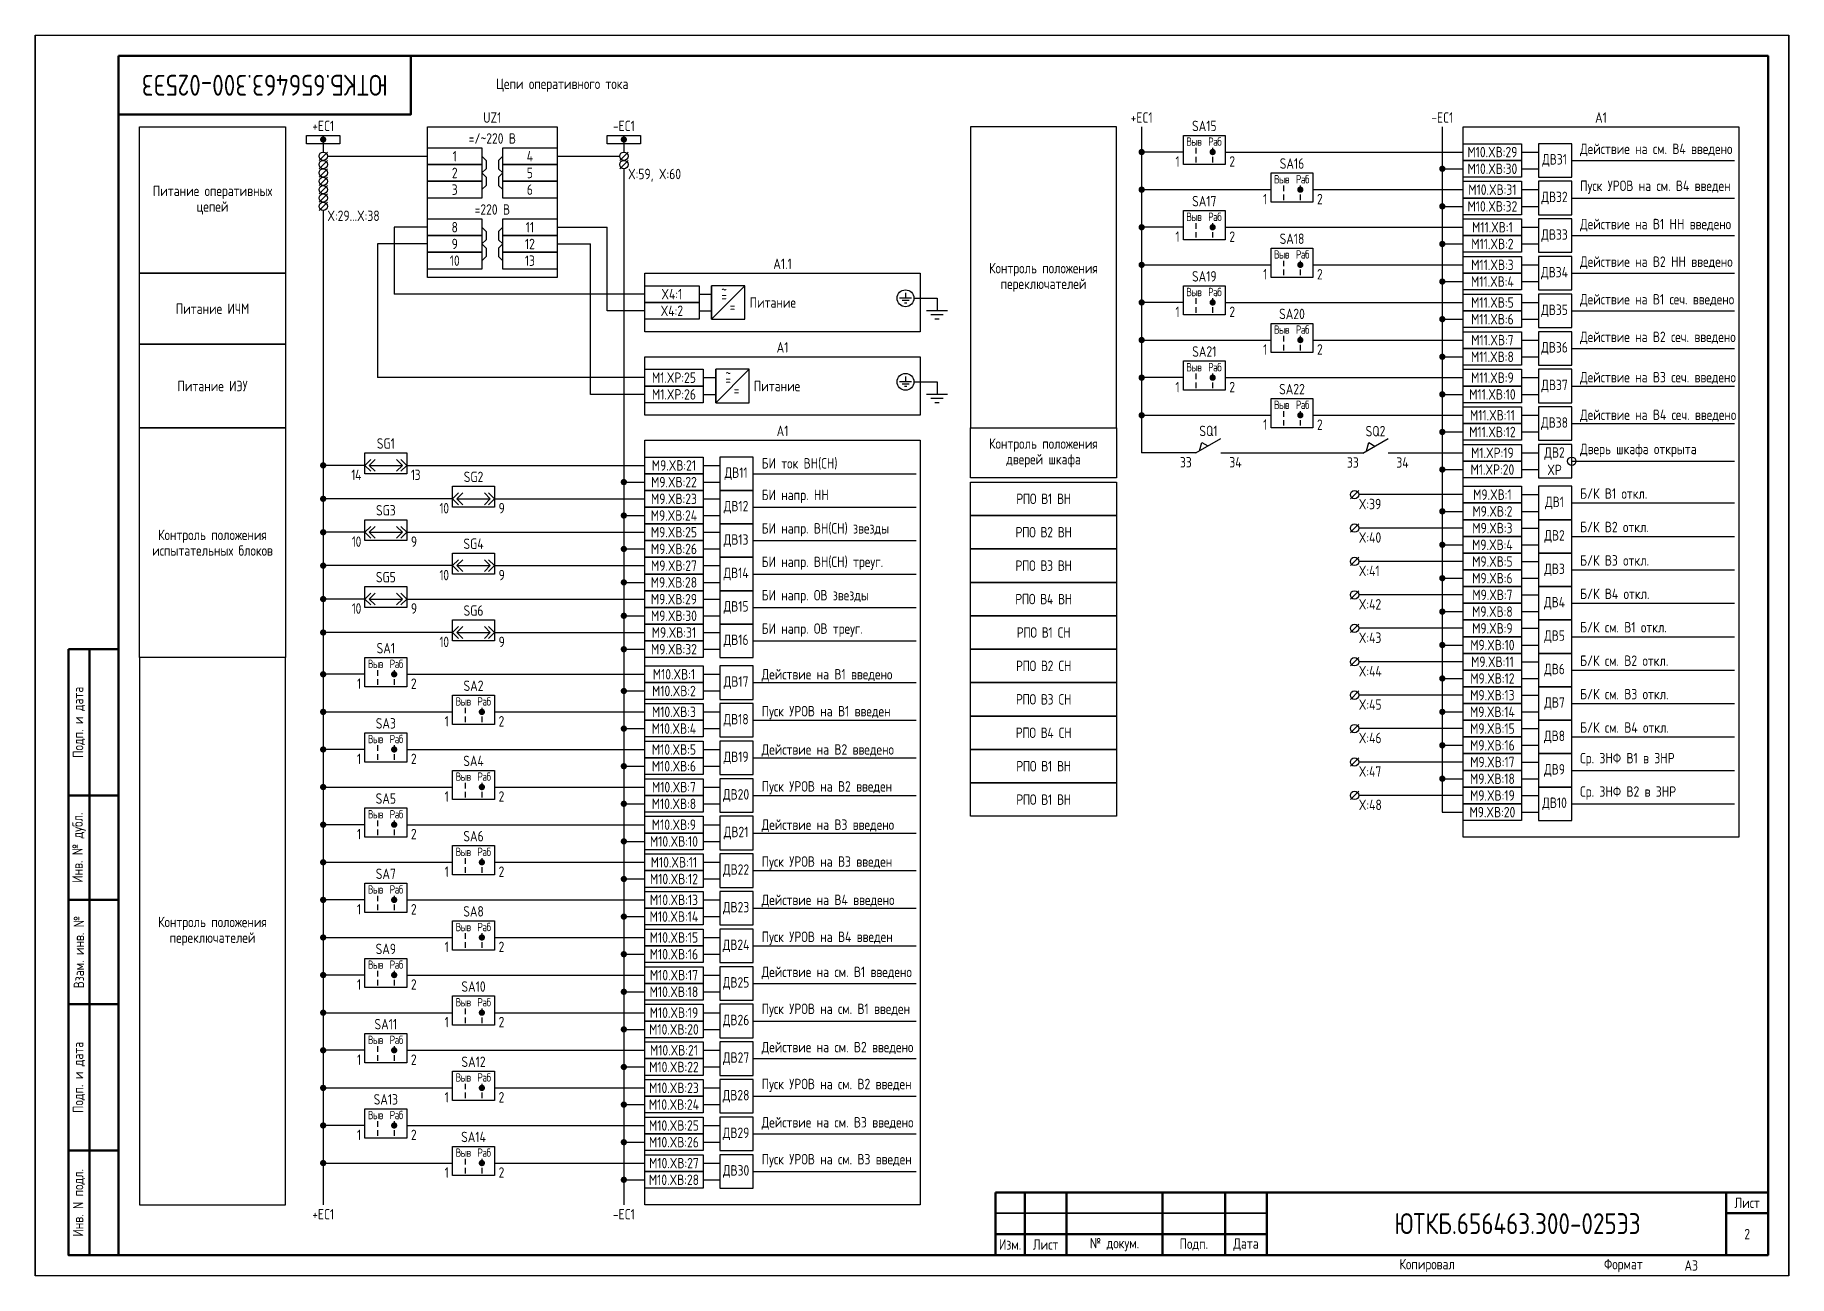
# Paper-space layout 'Лист2' of a CAD drawing. Header units: millimetres. Extents: x 266 to 501, y 22 to 188.
# The model-space entities are those that its viewports show. They can reach past a viewport. Long polylines and large blocks are cut down to what shows.
import ezdxf

# ---------------------------------------------------------------- set-up
doc = ezdxf.new("R2010")
doc.units = ezdxf.units.MM
doc.styles.add('Gost_type_A', font='GOST_0.TTF')

psp = doc.layouts.new('Лист2')

msp = doc.modelspace()

# ---------------------------------------------------------------- texts
at = {"insert": (475, 285), "char_height": 5, "width": 70, "attachment_point": 5, "rotation": 180, "style": 'Gost_type_A'}
msp.add_mtext('ЮТКБ.656463.300-025Э3', dxfattribs=at)
at = {"char_height": 2.5, "line_spacing_factor": 0.9, "style": 'Gost_type_A'}
for s, insert, width, attachment_point in [('Цепи оперативного тока', (546.25, 285), 197.5, 5), ('UZ1', (529.5, 276), 31, 8), ('A1', (795, 276), 66, 8), ('=/~220 В', (529.5, 271), 31, 8), ('X:59, X:60', (562, 265), 16, 1), ('Питание оперативных цепей', (462.5, 257.5), 35, 5), ('=220 В', (529.5, 254), 31, 8), ('X:29...X:38', (490, 255), 16, 1), ('A1.1', (599, 241), 66, 8), ('Контроль положения\\Pпереключателей', (661.5, 239), 35, 5), ('Питание ИЧМ', (462.5, 231.5), 35, 5), ('A1', (599, 221), 66, 8), ('Питание ИЭУ', (462.5, 213), 35, 5), ('A1', (599, 201), 66, 8), ('SG1', (504, 198), 10, 8), ('Контроль положения\\Pдверей шкафа', (661.5, 197), 35, 5), ('{\\T0.9;14}', (498, 193), 5, 3), ('{\\T0.9;13}', (510, 193), 5, 1), ('SG2', (525, 190), 10, 8), ('{\\T0.9;10}', (519, 185), 5, 3), ('{\\T0.9;9}', (531, 185), 5, 1), ('{\\T0.95;РПО В1 ВН}', (661.5, 186), 35, 5), ('X:39', (737, 186), 8, 1), ('SG3', (504, 182), 10, 8), ('Контроль положения\\Pиспытательных блоков', (462.5, 175.5), 35, 5), ('{\\T0.9;10}', (498, 177), 5, 3), ('{\\T0.9;9}', (510, 177), 5, 1), ('SG4', (525, 174), 10, 8), ('{\\T0.95;РПО В2 ВН}', (661.5, 178), 35, 5), ('X:40', (737, 178), 8, 1), ('SG5', (504, 166), 10, 8), ('{\\T0.9;10}', (519, 169), 5, 3), ('{\\T0.9;9}', (531, 169), 5, 1), ('{\\T0.95;РПО В3 ВН}', (661.5, 170), 35, 5), ('X:41', (737, 170), 8, 1), ('{\\T0.9;10}', (498, 161), 5, 3), ('{\\T0.9;9}', (510, 161), 5, 1), ('SG6', (525, 158), 10, 8), ('{\\T0.95;РПО В4 ВН}', (661.5, 162), 35, 5), ('X:42', (737, 162), 8, 1), ('{\\T0.9;10}', (519, 153), 5, 3), ('{\\T0.9;9}', (531, 153), 5, 1), ('{\\T0.95;РПО В1 CН}', (661.5, 154), 35, 5), ('X:43', (737, 154), 8, 1), ('{\\T0.95;РПО В2 CН}', (661.5, 146), 35, 5), ('X:44', (737, 146), 8, 1), ('{\\T0.95;РПО В3 CН}', (661.5, 138), 35, 5), ('X:45', (737, 138), 8, 1), ('{\\T0.95;РПО В4 CН}', (661.5, 130), 35, 5), ('X:46', (737, 130), 8, 1), ('{\\T0.95;РПО В1 ВН}', (661.5, 122), 35, 5), ('X:47', (737, 122), 8, 1), ('{\\T0.95;РПО В1 ВН}', (661.5, 114), 35, 5), ('X:48', (737, 114), 8, 1), ('Контроль положения\\Pпереключателей', (462.5, 82.5), 35, 5)]:
    msp.add_mtext(s, dxfattribs=dict(at, insert=insert, width=width, attachment_point=attachment_point))
at = {"style": 'Gost_type_A'}
for s, insert, char_height, width, attachment_point in [('+EC1', (685, 276), 2.5, 20, 8), ('-EC1', (757, 276), 2.5, 20, 8), ('+EC1', (489, 274), 2.5, 10, 8), ('-EC1', (561, 274), 2.5, 10, 8), ('SA15', (700, 274), 2.5, 10, 8), ('1', (520.5, 268), 2.5, 13, 5), ('4', (538.5, 268), 2.5, 13, 5), ('{\\T0.9;Выв}', (697.5, 271.5), 2, 5, 5), ('{\\T0.9;Раб}', (702.5, 271.5), 2, 5, 5), ('M10.XВ:29', (769, 269), 2.5, 14, 5), ('\\pxt10;Действие на см. В4 введено', (790, 268), 2.5, 41.4244, 7), ('2', (520.5, 264), 2.5, 13, 5), ('5', (538.5, 264), 2.5, 13, 5), ('{\\T0.9;1}', (694, 268), 2.5, 5, 3), ('SA16', (721, 265), 2.5, 10, 8), ('M10.XВ:30', (769, 265), 2.5, 14, 5), ('ДВ31', (783.88, 267), 2.5, 7.7588, 5), ('3', (520.5, 260), 2.5, 13, 5), ('6', (538.5, 260), 2.5, 13, 5), ('{\\T0.9;Выв}', (718.5, 262.5), 2, 5, 5), ('{\\T0.9;Раб}', (723.5, 262.5), 2, 5, 5), ('M10.XВ:31', (769, 260), 2.5, 14, 5), ('Пуск УРОВ на см. В4 введен', (790, 259), 2.5, 40.4022, 7), ('SA17', (700, 256), 2.5, 10, 8), ('{\\T0.9;1}', (715, 259), 2.5, 5, 3), ('{\\T0.9;2}', (727, 259), 2.5, 5, 1), ('M10.XВ:32', (769, 256), 2.5, 14, 5), ('ДВ32', (783.88, 258), 2.5, 7.7588, 5), ('8', (520.5, 251), 2.5, 13, 5), ('11', (538.5, 251), 2.5, 13, 5), ('{\\T0.9;Выв}', (697.5, 253.5), 2, 5, 5), ('{\\T0.9;Раб}', (702.5, 253.5), 2, 5, 5), ('M11.XВ:1', (769, 251), 2.5, 14, 5), ('Действие на В1 НН введено', (790, 250), 2.5, 41.9385, 7), ('9', (520.5, 247), 2.5, 13, 5), ('12', (538.5, 247), 2.5, 13, 5), ('{\\T0.9;1}', (694, 250), 2.5, 5, 3), ('SA18', (721, 247), 2.5, 10, 8), ('M11.XВ:2', (769, 247), 2.5, 14, 5), ('ДВ33', (783.88, 249), 2.5, 7.7588, 5), ('10', (520.5, 243), 2.5, 13, 5), ('13', (538.5, 243), 2.5, 13, 5), ('{\\T0.9;Выв}', (718.5, 244.5), 2, 5, 5), ('{\\T0.9;Раб}', (723.5, 244.5), 2, 5, 5), ('Действие на В2 НН введено', (790, 241), 2.5, 44.8565, 7), ('SA19', (700, 238), 2.5, 10, 8), ('{\\T0.9;1}', (715, 241), 2.5, 5, 3), ('{\\T0.9;2}', (727, 241), 2.5, 5, 1), ('M11.XВ:3', (769, 242), 2.5, 14, 5), ('ДВ34', (783.88, 240), 2.5, 7.7588, 5), ('X4:1', (572.5, 235), 2.5, 13, 5), ('~', (585, 236.03), 2.5, 2.7, 5), ('{\\T0.9;Выв}', (697.5, 235.5), 2, 5, 5), ('{\\T0.9;Раб}', (702.5, 235.5), 2, 5, 5), ('M11.XВ:4', (769, 238), 2.5, 14, 5), ('X4:2', (572.5, 231), 2.5, 13, 5), ('=', (585, 234.53), 2.5, 6, 5), ('=', (587, 232), 2.5, 6, 5), ('Питание', (596.67, 232.99), 2.5, 11.3452, 5), ('{\\T0.9;1}', (694, 232), 2.5, 5, 3), ('SA20', (721, 229), 2.5, 10, 8), ('M11.XВ:5', (769, 233), 2.5, 14, 5), ('ДВ35', (783.88, 231), 2.5, 7.7588, 5), ('Действие на В1 сеч. введено', (790, 232), 2.5, 44.8565, 7), ('{\\T0.9;Выв}', (718.5, 226.5), 2, 5, 5), ('{\\T0.9;Раб}', (723.5, 226.5), 2, 5, 5), ('M11.XВ:6', (769, 229), 2.5, 14, 5), ('{\\T0.9;1}', (715, 223), 2.5, 5, 3), ('{\\T0.9;2}', (727, 223), 2.5, 5, 1), ('M11.XВ:7', (769, 224), 2.5, 14, 5), ('ДВ36', (783.88, 222), 2.5, 7.7588, 5), ('Действие на В2 сеч. введено', (790, 223), 2.5, 42.3189, 7), ('{\\T0.9;Выв}', (697.5, 217.5), 2, 5, 5), ('SA21', (700, 220), 2.5, 10, 8), ('{\\T0.9;Раб}', (702.5, 217.5), 2, 5, 5), ('M11.XВ:8', (769, 220), 2.5, 14, 5), ('M1.XP:25', (573, 215), 2.5, 13.9956, 5), ('~', (586, 216.03), 2.5, 2.7, 5), ('=', (586, 214.53), 2.5, 6, 5), ('Питание', (597.67, 212.99), 2.5, 11.3452, 5), ('M11.XВ:9', (769, 215), 2.5, 14, 5), ('ДВ37', (783.88, 213), 2.5, 7.7588, 5), ('Действие на В3 сеч. введено', (790, 213.35), 2.5, 42.2678, 7), ('M1.XP:26', (573, 211), 2.5, 13.9956, 5), ('=', (588, 212), 2.5, 6, 5), ('{\\T0.9;1}', (694, 214), 2.5, 5, 3), ('SA22', (721, 211), 2.5, 10, 8), ('M11.XВ:10', (769, 211), 2.5, 14, 5), ('{\\T0.9;Выв}', (718.5, 208.5), 2, 5, 5), ('{\\T0.9;Раб}', (723.5, 208.5), 2, 5, 5), ('M11.XВ:11', (769, 206), 2.5, 14, 5), ('Действие на В4 сеч. введено', (790, 204.35), 2.5, 44.2125, 7), ('SQ1', (701, 201), 2.5, 10, 8), ('{\\T0.9;1}', (715, 205), 2.5, 5, 3), ('{\\T0.9;2}', (727, 205), 2.5, 5, 1), ('SQ2', (741, 200.95), 2.5, 10, 8), ('M11.XВ:12', (769, 202), 2.5, 14, 5), ('ДВ38', (783.88, 204), 2.5, 7.7588, 5), ('M1.XP:19', (769, 197), 2.5, 14, 5), ('ДВ2 XP', (783.88, 195), 2.5, 7.7588, 5), ('Дверь шкафа открыта', (790, 196), 2.5, 35.9749, 7), ('M9.XВ:21', (573, 194), 2.5, 14, 5), ('ДВ11', (587.88, 192), 2.5, 7.7588, 5), ('БИ ток ВН(СН)', (594, 193), 2.5, 43.2348, 7), ('33', (697, 196), 2.5, 6, 3), ('34', (706, 196), 2.5, 6, 1), ('33', (737, 195.95), 2.5, 6, 3), ('34', (746, 195.95), 2.5, 6, 1), ('M1.XP:20', (769, 193), 2.5, 14, 5), ('M9.XВ:22', (573, 190), 2.5, 14, 5), ('M9.XВ:23', (573, 186), 2.5, 14, 5), ('ДВ12', (587.88, 184), 2.5, 7.7588, 5), ('БИ напр. НН', (594, 185), 2.5, 37.4344, 7), ('M9.XВ:1', (769, 187), 2.5, 14, 5), ('ДВ1', (783.88, 185), 2.5, 7.7588, 5), ('Б/К В1 откл.', (790, 186), 2.5, 30.8621, 7), ('M9.XВ:24', (573, 182), 2.5, 14, 5), ('M9.XВ:2', (769, 183), 2.5, 14, 5), ('M9.XВ:25', (573, 178), 2.5, 14, 5), ('ДВ13', (587.88, 176), 2.5, 7.7588, 5), ('БИ напр. ВН(СН) звезды', (594, 177), 2.5, 39.3936, 7), ('M9.XВ:3', (769, 179), 2.5, 14, 5), ('ДВ2', (783.88, 177), 2.5, 7.7588, 5), ('Б/К В2 откл.', (790, 178), 2.5, 38.5025, 7), ('M9.XВ:26', (573, 174), 2.5, 14, 5), ('БИ напр. ВН(СН) треуг.', (594, 169), 2.5, 38.434, 7), ('M9.XВ:4', (769, 175), 2.5, 14, 5), ('M9.XВ:5', (769, 171), 2.5, 14, 5), ('Б/К В3 откл.', (790, 170), 2.5, 27.8465, 7), ('M9.XВ:27', (573, 170), 2.5, 14, 5), ('ДВ14', (587.88, 168), 2.5, 7.7588, 5), ('M9.XВ:6', (769, 167), 2.5, 14, 5), ('ДВ3', (783.88, 169), 2.5, 7.7588, 5), ('M9.XВ:28', (573, 166), 2.5, 14, 5), ('БИ напр. ОВ звезды', (594, 161), 2.5, 44.8565, 7), ('M9.XВ:7', (769, 163), 2.5, 14, 5), ('Б/К В4 откл.', (790, 162), 2.5, 27.8465, 7), ('M9.XВ:29', (573, 162), 2.5, 14, 5), ('ДВ15', (587.88, 160), 2.5, 7.7588, 5), ('M9.XВ:8', (769, 159), 2.5, 14, 5), ('ДВ4', (783.88, 161), 2.5, 7.7588, 5), ('M9.XВ:30', (573, 158), 2.5, 14, 5), ('БИ напр. ОВ треуг.', (594, 153), 2.5, 41.6473, 7), ('M9.XВ:9', (769, 155), 2.5, 14, 5), ('Б/К см. В1 откл.', (790, 154), 2.5, 33.9239, 7), ('SA1', (504, 149), 2.5, 10, 8), ('M9.XВ:32', (573, 150), 2.5, 14, 5), ('M9.XВ:31', (573, 154), 2.5, 14, 5), ('ДВ16', (587.88, 152), 2.5, 7.7588, 5), ('M9.XВ:10', (769, 151), 2.5, 14, 5), ('ДВ5', (783.88, 153), 2.5, 7.7588, 5), ('{\\T0.9;Выв}', (501.5, 146.5), 2, 5, 5), ('{\\T0.9;Раб}', (506.5, 146.5), 2, 5, 5), ('M9.XВ:11', (769, 147), 2.5, 14, 5), ('Б/К см. В2 откл.', (790, 146), 2.5, 37, 7), ('{\\T0.9;1}', (498, 143), 2.5, 5, 3), ('M10.XВ:1', (573, 144), 2.5, 14, 5), ('ДВ17', (587.88, 142), 2.5, 7.7588, 5), ('\\pxt6;Действие на В1 введено', (594, 142.24), 2.5, 39.2787, 7), ('M9.XВ:12', (769, 143), 2.5, 14, 5), ('ДВ6', (783.88, 145), 2.5, 7.7588, 5), ('SA2', (525, 140), 2.5, 10, 8), ('M10.XВ:2', (573, 140), 2.5, 14, 5), ('M9.XВ:13', (769, 139), 2.5, 14, 5), ('Б/К см. В3 откл.', (790, 138), 2.5, 44.8565, 7), ('{\\T0.9;Выв}', (522.5, 137.5), 2, 5, 5), ('{\\T0.9;Раб}', (527.5, 137.5), 2, 5, 5), ('M10.XВ:3', (573, 135), 2.5, 14, 5), ('ДВ18', (587.88, 133), 2.5, 7.7588, 5), ('Пуск УРОВ на В1 введен', (594, 133.24), 2.5, 37.2164, 7), ('M9.XВ:14', (769, 135), 2.5, 14, 5), ('ДВ7', (783.88, 137), 2.5, 7.7588, 5), ('SA3', (504, 131), 2.5, 10, 8), ('{\\T0.9;1}', (519, 134), 2.5, 5, 3), ('{\\T0.9;2}', (531, 134), 2.5, 5, 1), ('M10.XВ:4', (573, 131), 2.5, 14, 5), ('M9.XВ:15', (769, 131), 2.5, 14, 5), ('ДВ8', (783.88, 129), 2.5, 7.7588, 5), ('Б/К см. В4 откл.', (790, 130), 2.5, 43.1126, 7), ('{\\T0.9;Выв}', (501.5, 128.5), 2, 5, 5), ('{\\T0.9;Раб}', (506.5, 128.5), 2, 5, 5), ('M10.XВ:5', (573, 126), 2.5, 14, 5), ('\\pxt6,9;Действие на В2 введено', (594, 124.24), 2.5, 39.2787, 7), ('M9.XВ:16', (769, 127), 2.5, 14, 5), ('{\\T0.9;1}', (498, 125), 2.5, 5, 3), ('SA4', (525, 122), 2.5, 10, 8), ('M10.XВ:6', (573, 122), 2.5, 14, 5), ('ДВ19', (587.88, 124), 2.5, 7.7588, 5), ('M9.XВ:17', (769, 123), 2.5, 14, 5), ('ДВ9', (783.88, 121), 2.5, 7.7588, 5), ('Ср. ЗНФ В1 в ЗНР', (790, 122), 2.5, 46.288, 7), ('{\\T0.9;Выв}', (522.5, 119.5), 2, 5, 5), ('{\\T0.9;Раб}', (527.5, 119.5), 2, 5, 5), ('M10.XВ:7', (573, 117), 2.5, 14, 5), ('Пуск УРОВ на В2 введен', (594, 115.24), 2.5, 37.2164, 7), ('M9.XВ:18', (769, 119), 2.5, 14, 5), ('SA5', (504, 113), 2.5, 10, 8), ('{\\T0.9;1}', (519, 116), 2.5, 5, 3), ('{\\T0.9;2}', (531, 116), 2.5, 5, 1), ('M10.XВ:8', (573, 113), 2.5, 14, 5), ('ДВ20', (587.88, 115), 2.5, 7.7588, 5), ('M9.XВ:19', (769, 115), 2.5, 14, 5), ('ДВ10', (783.88, 113), 2.5, 7.7588, 5), ('Ср. ЗНФ В2 в ЗНР', (790, 114), 2.5, 46.0438, 7), ('{\\T0.9;Выв}', (501.5, 110.5), 2, 5, 5), ('{\\T0.9;Раб}', (506.5, 110.5), 2, 5, 5), ('M10.XВ:9', (573, 108), 2.5, 14, 5), ('\\pxt6;Действие на В3 введено', (594, 106.24), 2.5, 39.2787, 7), ('M9.XВ:20', (769, 111), 2.5, 14, 5), ('{\\T0.9;1}', (498, 107), 2.5, 5, 3), ('SA6', (525, 104), 2.5, 10, 8), ('M10.XВ:10', (573, 104), 2.5, 14, 5), ('ДВ21', (587.88, 106), 2.5, 7.7588, 5), ('{\\T0.9;Выв}', (522.5, 101.5), 2, 5, 5), ('{\\T0.9;Раб}', (527.5, 101.5), 2, 5, 5), ('SA7', (504, 95), 2.5, 10, 8), ('{\\T0.9;1}', (519, 98), 2.5, 5, 3), ('{\\T0.9;2}', (531, 98), 2.5, 5, 1), ('M10.XВ:11', (573, 99), 2.5, 14, 5), ('ДВ22', (587.88, 97), 2.5, 7.7588, 5), ('Пуск УРОВ на В3 введен', (594, 97.24), 2.5, 37.2164, 7), ('{\\T0.9;Выв}', (501.5, 92.5), 2, 5, 5), ('{\\T0.9;Раб}', (506.5, 92.5), 2, 5, 5), ('M10.XВ:12', (573, 95), 2.5, 14, 5), ('{\\T0.9;1}', (498, 89), 2.5, 5, 3), ('SA8', (525, 86), 2.5, 10, 8), ('M10.XВ:13', (573, 90), 2.5, 14, 5), ('ДВ23', (587.88, 88), 2.5, 7.7588, 5), ('\\pxt6;Действие на В4 введено', (594, 88.24), 2.5, 39.2787, 7), ('{\\T0.9;Выв}', (522.5, 83.5), 2, 5, 5), ('{\\T0.9;Раб}', (527.5, 83.5), 2, 5, 5), ('M10.XВ:14', (573, 86), 2.5, 14, 5), ('{\\T0.9;1}', (519, 80), 2.5, 5, 3), ('{\\T0.9;2}', (531, 80), 2.5, 5, 1), ('M10.XВ:15', (573, 81), 2.5, 14, 5), ('ДВ24', (587.88, 79), 2.5, 7.7588, 5), ('Пуск УРОВ на В4 введен', (594, 79.24), 2.5, 37.2164, 7), ('SA9', (504, 77), 2.5, 10, 8), ('M10.XВ:16', (573, 77), 2.5, 14, 5), ('{\\T0.9;Выв}', (501.5, 74.5), 2, 5, 5), ('{\\T0.9;Раб}', (506.5, 74.5), 2, 5, 5), ('M10.XВ:17', (573, 72), 2.5, 14, 5), ('ДВ25', (587.88, 70), 2.5, 7.7588, 5), ('Действие на см. В1 введено', (594, 71), 2.5, 41.4244, 7), ('{\\T0.9;1}', (498, 71), 2.5, 5, 3), ('SA10', (525, 68), 2.5, 10, 8), ('M10.XВ:18', (573, 68), 2.5, 14, 5), ('{\\T0.9;Выв}', (522.5, 65.5), 2, 5, 5), ('{\\T0.9;Раб}', (527.5, 65.5), 2, 5, 5), ('M10.XВ:19', (573, 63), 2.5, 14, 5), ('Пуск УРОВ на см. В1 введен', (594, 62), 2.5, 40.4022, 7), ('SA11', (504, 59), 2.5, 10, 8), ('{\\T0.9;1}', (519, 62), 2.5, 5, 3), ('{\\T0.9;2}', (531, 62), 2.5, 5, 1), ('M10.XВ:20', (573, 59), 2.5, 14, 5), ('ДВ26', (587.88, 61), 2.5, 7.7588, 5), ('{\\T0.9;Выв}', (501.5, 56.5), 2, 5, 5), ('{\\T0.9;Раб}', (506.5, 56.5), 2, 5, 5), ('M10.XВ:21', (573, 54), 2.5, 14, 5), ('Действие на см. В2 введено', (594, 53), 2.5, 41.4244, 7), ('{\\T0.9;1}', (498, 53), 2.5, 5, 3), ('SA12', (525, 50), 2.5, 10, 8), ('M10.XВ:22', (573, 50), 2.5, 14, 5), ('ДВ27', (587.88, 52), 2.5, 7.7588, 5), ('{\\T0.9;Выв}', (522.5, 47.5), 2, 5, 5), ('{\\T0.9;Раб}', (527.5, 47.5), 2, 5, 5), ('M10.XВ:23', (573, 45), 2.5, 14, 5), ('Пуск УРОВ на см. В2 введен', (594, 44), 2.5, 40.4022, 7), ('SA13', (504, 41), 2.5, 10, 8), ('{\\T0.9;1}', (519, 44), 2.5, 5, 3), ('{\\T0.9;2}', (531, 44), 2.5, 5, 1), ('M10.XВ:24', (573, 41), 2.5, 14, 5), ('ДВ28', (587.88, 43), 2.5, 7.7588, 5), ('{\\T0.9;Выв}', (501.5, 38.5), 2, 5, 5), ('{\\T0.9;Раб}', (506.5, 38.5), 2, 5, 5), ('Действие на см. В3 введено', (594, 35), 2.5, 41.4244, 7), ('{\\T0.9;1}', (498, 35), 2.5, 5, 3), ('SA14', (525, 32), 2.5, 10, 8), ('M10.XВ:25', (573, 36), 2.5, 14, 5), ('ДВ29', (587.88, 34), 2.5, 7.7588, 5), ('{\\T0.9;Выв}', (522.5, 29.5), 2, 5, 5), ('{\\T0.9;Раб}', (527.5, 29.5), 2, 5, 5), ('M10.XВ:26', (573, 32), 2.5, 14, 5), ('{\\T0.9;1}', (519, 26), 2.5, 5, 3), ('{\\T0.9;2}', (531, 26), 2.5, 5, 1), ('M10.XВ:27', (573, 27), 2.5, 14, 5), ('ДВ30', (587.88, 25), 2.5, 7.7588, 5), ('Пуск УРОВ на см. В3 введен', (594, 26), 2.5, 40.4022, 7), ('M10.XВ:28', (573, 23), 2.5, 14, 5), ('+EC1', (489, 16), 2.5, 20, 2), ('-EC1', (561, 16), 2.5, 20, 2), ('ЮТКБ.656463.300-025Э3', (775, 12.5), 5, 120, 5), ('2', (830, 10), 2.5, 10, 5), ('A3', (815, 2.5), 2.5, 20, 4)]:
    msp.add_mtext(s, dxfattribs=dict(at, insert=insert, char_height=char_height, width=width, attachment_point=attachment_point))
at = {"char_height": 2.5, "attachment_point": 1, "style": 'Gost_type_A'}
for insert in [(706, 268), (706, 250), (706, 232), (706, 214), (510, 143), (510, 125), (510, 107), (510, 89), (510, 71), (510, 53), (510, 35)]:
    msp.add_mtext('{\\T0.9;2}', dxfattribs=dict(at, insert=insert))

# ---------------------------------------------------------------- blocks, each defined once
blk = doc.blocks.new('Штамп малый нижний')
at = {"lineweight": 50}
for points in [[(-185, 15), (-178, 15), (-178, 5), (-185, 5)], [(-178, 15), (-168, 15), (-168, 5), (-178, 5)], [(-168, 15), (-145, 15), (-145, 5), (-168, 5)], [(-145, 15), (-130, 15), (-130, 5), (-145, 5)], [(-130, 15), (-120, 15), (-120, 5), (-130, 5)], [(-120, 15), (-10, 15), (-10, 0), (-120, 0)], [(-10, 15), (0, 15), (0, 10), (-10, 10)], [(-10, 10), (0, 10), (0, 0), (-10, 0)], [(-185, 5), (-178, 5), (-178, 0), (-185, 0)], [(-178, 5), (-168, 5), (-168, 0), (-178, 0)], [(-168, 5), (-145, 5), (-145, 0), (-168, 0)], [(-145, 5), (-130, 5), (-130, 0), (-145, 0)], [(-130, 5), (-120, 5), (-120, 0), (-130, 0)]]:
    blk.add_lwpolyline(points, close=True, dxfattribs=at)
for points in [[(-185, 15), (-178, 15), (-178, 10), (-185, 10)], [(-178, 15), (-168, 15), (-168, 10), (-178, 10)], [(-168, 15), (-145, 15), (-145, 10), (-168, 10)], [(-145, 15), (-130, 15), (-130, 10), (-145, 10)], [(-130, 15), (-120, 15), (-120, 10), (-130, 10)], [(-185, 10), (-178, 10), (-178, 5), (-185, 5)], [(-178, 10), (-168, 10), (-168, 5), (-178, 5)], [(-168, 10), (-145, 10), (-145, 5), (-168, 5)], [(-145, 10), (-130, 10), (-130, 5), (-145, 5)], [(-130, 10), (-120, 10), (-120, 5), (-130, 5)]]:
    blk.add_lwpolyline(points, close=True)
at = {"char_height": 2.5, "style": 'Gost_type_A'}
for s, insert, width, attachment_point in [('Лист', (-5, 12.5), 10, 5), ('Изм.', (-181.5, 2.5), 7, 5), ('Лист', (-173, 2.5), 10, 5), ('№ докум.', (-156.5, 2.5), 23, 5), ('Подп.', (-137.5, 2.5), 15, 5), ('Дата', (-125, 2.5), 10, 5), ('Копировал', (-75, -2.53), 13.1202, 6), ('Формат', (-30, -2.53), 13.1202, 6)]:
    blk.add_mtext(s, dxfattribs=dict(at, insert=insert, width=width, attachment_point=attachment_point))
blk = doc.blocks.new('Формат_А3')
blk.add_lwpolyline([(-420, 297), (0, 297), (0, 0), (-420, 0)], close=True)
at = {"lineweight": 50}
blk.add_lwpolyline([(-400, 292), (-5, 292), (-5, 5), (-400, 5)], close=True, dxfattribs=at)
blk = doc.blocks.new('Штамп угловой верхний')
at = {"lineweight": 50}
blk.add_lwpolyline([(0, 0), (70, 0), (70, -14), (0, -14)], close=True, dxfattribs=at)
blk = doc.blocks.new('Штамп левый нижний')
at = {"lineweight": 50}
for points in [[(-12, 145), (-7, 145), (-7, 110), (-12, 110)], [(-7, 145), (0, 145), (0, 110), (-7, 110)], [(-12, 110), (-7, 110), (-7, 85), (-12, 85)], [(-7, 110), (0, 110), (0, 85), (-7, 85)], [(-12, 85), (-7, 85), (-7, 60), (-12, 60)], [(-7, 85), (0, 85), (0, 60), (-7, 60)], [(-12, 60), (-7, 60), (-7, 25), (-12, 25)], [(-7, 60), (0, 60), (0, 25), (-7, 25)], [(-12, 25), (-7, 25), (-7, 0), (-12, 0)], [(-7, 25), (0, 25), (0, 0), (-7, 0)]]:
    blk.add_lwpolyline(points, close=True, dxfattribs=at)
at = {"char_height": 2.5, "attachment_point": 5, "rotation": 90, "style": 'Gost_type_A'}
for s, insert, width in [('Подп. и дата', (-9.5, 127.5), 35), ('Инв. № дубл.', (-9.5, 97.5), 25), ('Взам. инв. №', (-9.5, 72.5), 25), ('Подп. и дата', (-9.5, 42.5), 35), ('Инв. N подл.', (-9.5, 12.5), 25)]:
    blk.add_mtext(s, dxfattribs=dict(at, insert=insert, width=width))
blk = doc.blocks.new('POINT')
at = {"const_width": 0.75}
blk.add_lwpolyline([(-0.375, 0, 1), (0.375, 0, 1)], format="xyb", close=True, dxfattribs=at)
blk = doc.blocks.new('Шинка')
blk.add_lwpolyline([(-4, 1), (4, 1), (4, -1), (-4, -1)], close=True)
blk.add_blockref('POINT', (0, 0))
blk = doc.blocks.new('БИ_разъем')
for p, q in [((0, 0), (1.41, 1.41)), ((0, 0), (1.41, 1.41)), ((0, 0), (1.41, -1.41)), ((0, 0), (1.41, -1.41)), ((1, 0), (2.41, 1.41)), ((1, 0), (2.41, -1.41)), ((1, 0), (9, 0)), ((9, 0), (7.59, 1.41)), ((9, 0), (7.59, -1.41)), ((10, 0), (8.59, 1.41)), ((10, 0), (8.59, 1.41)), ((10, 0), (8.59, -1.41)), ((10, 0), (8.59, -1.41))]:
    blk.add_line(p, q)
blk = doc.blocks.new('Переключатель_положение')
for p, q in [((2, 1), (2, -0.34)), ((2, -1.14), (2, -2.49))]:
    blk.add_line(p, q)

# ---------------------------------------------------------------- linework, layer by layer
for p, q in [((685, 275), (685, 197)), ((757, 275), (757, 111)), ((490, 269), (488, 267)), ((489, 272), (489, 269)), ((562, 269), (560, 267)), ((561, 272), (561, 269)), ((695, 269), (685, 269)), ((705, 269), (762, 269)), ((776, 269), (780, 269)), ((490, 267), (488, 265)), ((490, 265), (488, 263)), ((490.01, 268), (514, 268)), ((545, 268), (560, 268)), ((562, 267), (560, 265)), ((561, 265), (561, 17)), ((757, 265), (762, 265)), ((776, 265), (780, 265)), ((788, 267), (827, 267)), ((490, 263), (488, 261)), ((490, 261), (488, 259)), ((490, 259), (488, 257)), ((490, 257), (488, 255)), ((685, 260), (716, 260)), ((726, 260), (762, 260)), ((776, 260), (780, 260)), ((788, 258), (827, 258)), ((489, 255), (489, 17)), ((757, 256), (762, 256)), ((776, 256), (780, 256)), ((514, 251), (506, 251)), ((506, 251), (506, 235)), ((545, 251), (557, 251)), ((557, 231), (557, 251)), ((695, 251), (685, 251)), ((705, 251), (762, 251)), ((776, 251), (780, 251)), ((788, 249), (827, 249)), ((502, 247), (502, 215)), ((514, 247), (502, 247)), ((545, 247), (553, 247)), ((553, 211), (553, 247)), ((757, 247), (762, 247)), ((776, 247), (780, 247)), ((685, 242), (716, 242)), ((726, 242), (762, 242)), ((776, 242), (780, 242)), ((788, 240), (827, 240)), ((582, 229), (582, 237)), ((582, 229), (590, 237)), ((757, 238), (762, 238)), ((776, 238), (780, 238)), ((566, 235), (506, 235)), ((566, 231), (557, 231)), ((630.48, 234), (636, 234)), ((695, 233), (685, 233)), ((705, 233), (762, 233)), ((776, 233), (780, 233)), ((788, 231), (827, 231)), ((757, 229), (762, 229)), ((776, 229), (780, 229)), ((685, 224), (716, 224)), ((726, 224), (762, 224)), ((776, 224), (780, 224)), ((757, 220), (762, 220)), ((776, 220), (780, 220)), ((788, 222), (827, 222)), ((566, 215), (502, 215)), ((583, 209), (583, 217)), ((583, 209), (591, 217)), ((695, 215), (685, 215)), ((705, 215), (762, 215)), ((776, 215), (780, 215)), ((566, 211), (553, 211)), ((630.48, 214), (636, 214)), ((757, 211), (762, 211)), ((776, 211), (780, 211)), ((788, 213), (827, 213)), ((685, 206), (716, 206)), ((726, 206), (762, 206)), ((776, 206), (780, 206)), ((757, 202), (762, 202)), ((776, 202), (780, 202)), ((788, 204), (827, 204)), ((698, 197), (704, 200.46)), ((698.86, 197.5), (699.43, 199.48)), ((699.43, 199.48), (700.87, 198.65)), ((738, 196.95), (744, 200.42)), ((738.86, 197.45), (739.43, 199.44)), ((739.43, 199.44), (740.87, 198.61)), ((499, 194), (489, 194)), ((509, 194), (566, 194)), ((580, 194), (584, 194)), ((698, 197), (685, 197)), ((738, 196.95), (704, 196.95)), ((744, 197), (762, 197)), ((776, 197), (780, 197)), ((788, 195), (827, 195)), ((561, 190), (566, 190)), ((580, 190), (584, 190)), ((592, 192), (631, 192)), ((757, 193), (762, 193)), ((776, 193), (780, 193)), ((520, 186), (489, 186)), ((530, 186), (566, 186)), ((580, 186), (584, 186)), ((737, 188), (735, 186)), ((762, 187), (737, 187)), ((776, 187), (780, 187)), ((788, 185), (827, 185)), ((561, 182), (566, 182)), ((580, 182), (584, 182)), ((592, 184), (631, 184)), ((757, 183), (762, 183)), ((776, 183), (780, 183)), ((499, 178), (489, 178)), ((509, 178), (566, 178)), ((580, 178), (584, 178)), ((737, 180), (735, 178)), ((762, 179), (737, 179)), ((776, 179), (780, 179)), ((788, 177), (827, 177)), ((561, 174), (566, 174)), ((580, 174), (584, 174)), ((592, 176), (631, 176)), ((757, 175), (762, 175)), ((776, 175), (780, 175)), ((520, 170), (489, 170)), ((530, 170), (566, 170)), ((580, 170), (584, 170)), ((592, 168), (631, 168)), ((737, 172), (735, 170)), ((762, 171), (737, 171)), ((776, 171), (780, 171)), ((788, 169), (827, 169)), ((561, 166), (566, 166)), ((580, 166), (584, 166)), ((737, 164), (735, 162)), ((757, 167), (762, 167)), ((776, 167), (780, 167)), ((499, 162), (489, 162)), ((509, 162), (566, 162)), ((580, 162), (584, 162)), ((592, 160), (631, 160)), ((762, 163), (737, 163)), ((776, 163), (780, 163)), ((788, 161), (827, 161)), ((561, 158), (566, 158)), ((580, 158), (584, 158)), ((737, 156), (735, 154)), ((757, 159), (762, 159)), ((776, 159), (780, 159)), ((520, 154), (489, 154)), ((530, 154), (566, 154)), ((580, 154), (584, 154)), ((592, 152), (631, 152)), ((762, 155), (737, 155)), ((776, 155), (780, 155)), ((788, 153), (827, 153)), ((561, 150), (566, 150)), ((580, 150), (584, 150)), ((737, 148), (735, 146)), ((762, 147), (737, 147)), ((757, 151), (762, 151)), ((776, 151), (780, 151)), ((776, 147), (780, 147)), ((499, 144), (489, 144)), ((509, 144), (566, 144)), ((580, 144), (584, 144)), ((757, 143), (762, 143)), ((776, 143), (780, 143)), ((788, 145), (827, 145)), ((561, 140), (566, 140)), ((580, 140), (584, 140)), ((592, 142), (631, 142)), ((737, 140), (735, 138)), ((762, 139), (737, 139)), ((776, 139), (780, 139)), ((489, 135), (520, 135)), ((530, 135), (566, 135)), ((580, 135), (584, 135)), ((757, 135), (762, 135)), ((776, 135), (780, 135)), ((788, 137), (827, 137)), ((561, 131), (566, 131)), ((580, 131), (584, 131)), ((592, 133), (631, 133)), ((737, 132), (735, 130)), ((762, 131), (737, 131)), ((776, 131), (780, 131)), ((499, 126), (489, 126)), ((509, 126), (566, 126)), ((580, 126), (584, 126)), ((757, 127), (762, 127)), ((776, 127), (780, 127)), ((788, 129), (827, 129)), ((561, 122), (566, 122)), ((580, 122), (584, 122)), ((592, 124), (631, 124)), ((737, 124), (735, 122)), ((762, 123), (737, 123)), ((776, 123), (780, 123)), ((757, 119), (762, 119)), ((776, 119), (780, 119)), ((788, 121), (827, 121)), ((489, 117), (520, 117)), ((530, 117), (566, 117)), ((580, 117), (584, 117)), ((592, 115), (631, 115)), ((737, 116), (735, 114)), ((762, 115), (737, 115)), ((776, 115), (780, 115)), ((561, 113), (566, 113)), ((580, 113), (584, 113)), ((757, 111), (762, 111)), ((776, 111), (780, 111)), ((788, 113), (827, 113)), ((499, 108), (489, 108)), ((509, 108), (566, 108)), ((580, 108), (584, 108)), ((592, 106), (631, 106)), ((561, 104), (566, 104)), ((580, 104), (584, 104)), ((489, 99), (520, 99)), ((530, 99), (566, 99)), ((580, 99), (584, 99)), ((592, 97), (631, 97)), ((561, 95), (566, 95)), ((580, 95), (584, 95)), ((499, 90), (489, 90)), ((509, 90), (566, 90)), ((580, 90), (584, 90)), ((561, 86), (566, 86)), ((580, 86), (584, 86)), ((592, 88), (631, 88)), ((489, 81), (520, 81)), ((530, 81), (566, 81)), ((580, 81), (584, 81)), ((561, 77), (566, 77)), ((580, 77), (584, 77)), ((592, 79), (631, 79)), ((499, 72), (489, 72)), ((509, 72), (566, 72)), ((580, 72), (584, 72)), ((561, 68), (566, 68)), ((580, 68), (584, 68)), ((592, 70), (631, 70)), ((489, 63), (520, 63)), ((530, 63), (566, 63)), ((580, 63), (584, 63)), ((561, 59), (566, 59)), ((580, 59), (584, 59)), ((592, 61), (631, 61)), ((499, 54), (489, 54)), ((509, 54), (566, 54)), ((580, 54), (584, 54)), ((592, 52), (631, 52)), ((561, 50), (566, 50)), ((580, 50), (584, 50)), ((489, 45), (520, 45)), ((530, 45), (566, 45)), ((580, 45), (584, 45)), ((592, 43), (631, 43)), ((561, 41), (566, 41)), ((580, 41), (584, 41)), ((499, 36), (489, 36)), ((509, 36), (566, 36)), ((580, 36), (584, 36)), ((592, 34), (631, 34)), ((561, 32), (566, 32)), ((580, 32), (584, 32)), ((489, 27), (520, 27)), ((530, 27), (566, 27)), ((580, 27), (584, 27)), ((561, 23), (566, 23)), ((580, 23), (584, 23)), ((592, 25), (631, 25))]:
    msp.add_line(p, q)
at = {"ltscale": 4.32}
for p, q in [((628.46, 235.28), (628.46, 234)), ((629.89, 234), (627.04, 234)), ((629.32, 233.43), (627.61, 233.43)), ((628.75, 232.86), (628.18, 232.86)), ((638.5, 231), (633.5, 231)), ((636, 234), (636, 231)), ((637.5, 230), (634.5, 230)), ((636.5, 229), (635.5, 229)), ((628.46, 215.28), (628.46, 214)), ((629.89, 214), (627.04, 214)), ((629.32, 213.43), (627.61, 213.43)), ((628.75, 212.86), (628.18, 212.86)), ((638.5, 211), (633.5, 211)), ((637.5, 210), (634.5, 210)), ((636, 214), (636, 211)), ((636.5, 209), (635.5, 209))]:
    msp.add_line(p, q, dxfattribs=at)
at = {"ltscale": 4}
for p, q in [((579, 235), (582, 235)), ((579, 231), (582, 231)), ((580, 215), (583, 215)), ((580, 211), (583, 211))]:
    msp.add_line(p, q, dxfattribs=at)
for points in [[(480, 240), (445, 240), (445, 275), (480, 275)], [(514, 275), (545, 275), (545, 239), (514, 239)], [(679, 275), (644, 275), (644, 203), (679, 203)], [(695, 273), (705, 273), (705, 266), (695, 266)], [(762, 275), (828, 275), (828, 105), (762, 105)], [(514, 270), (527, 270), (527, 266), (514, 266)], [(532, 270), (545, 270), (545, 266), (532, 266)], [(762, 271), (776, 271), (776, 267), (762, 267)], [(514, 266), (527, 266), (527, 262), (514, 262)], [(532, 266), (545, 266), (545, 262), (532, 262)], [(762, 267), (776, 267), (776, 263), (762, 263)], [(514, 262), (527, 262), (527, 258), (514, 258)], [(532, 262), (545, 262), (545, 258), (532, 258)], [(716, 264), (726, 264), (726, 257), (716, 257)], [(762, 262), (776, 262), (776, 258), (762, 258)], [(762, 258), (776, 258), (776, 254), (762, 254)], [(514, 253), (527, 253), (527, 249), (514, 249)], [(532, 253), (545, 253), (545, 249), (532, 249)], [(695, 255), (705, 255), (705, 248), (695, 248)], [(762, 253), (776, 253), (776, 249), (762, 249)], [(514, 249), (527, 249), (527, 245), (514, 245)], [(532, 249), (545, 249), (545, 245), (532, 245)], [(762, 249), (776, 249), (776, 245), (762, 245)], [(514, 245), (527, 245), (527, 241), (514, 241)], [(532, 245), (545, 245), (545, 241), (532, 241)], [(716, 246), (726, 246), (726, 239), (716, 239)], [(762, 244), (776, 244), (776, 240), (762, 240)], [(480, 223), (445, 223), (445, 240), (480, 240)], [(566, 240), (632, 240), (632, 226), (566, 226)], [(762, 240), (776, 240), (776, 236), (762, 236)], [(566, 237), (579, 237), (579, 233), (566, 233)], [(695, 237), (705, 237), (705, 230), (695, 230)], [(566, 233), (579, 233), (579, 229), (566, 229)], [(762, 235), (776, 235), (776, 231), (762, 231)], [(762, 231), (776, 231), (776, 227), (762, 227)], [(716, 228), (726, 228), (726, 221), (716, 221)], [(480, 203), (445, 203), (445, 223), (480, 223)], [(762, 226), (776, 226), (776, 222), (762, 222)], [(566, 220), (632, 220), (632, 206), (566, 206)], [(695, 219), (705, 219), (705, 212), (695, 212)], [(762, 222), (776, 222), (776, 218), (762, 218)], [(566, 217), (580, 217), (580, 213), (566, 213)], [(762, 217), (776, 217), (776, 213), (762, 213)], [(566, 213), (580, 213), (580, 209), (566, 209)], [(716, 210), (726, 210), (726, 203), (716, 203)], [(762, 213), (776, 213), (776, 209), (762, 209)], [(762, 208), (776, 208), (776, 204), (762, 204)], [(480, 148), (445, 148), (445, 203), (480, 203)], [(679, 191), (644, 191), (644, 203), (679, 203)], [(762, 204), (776, 204), (776, 200), (762, 200)], [(566, 200), (632, 200), (632, 17), (566, 17)], [(762, 199), (776, 199), (776, 195), (762, 195)], [(499, 197), (509, 197), (509, 192), (499, 192)], [(566, 196), (580, 196), (580, 192), (566, 192)], [(762, 195), (776, 195), (776, 191), (762, 191)], [(520, 189), (530, 189), (530, 184), (520, 184)], [(566, 192), (580, 192), (580, 188), (566, 188)], [(679, 182), (644, 182), (644, 190), (679, 190)], [(762, 189), (776, 189), (776, 185), (762, 185)], [(566, 188), (580, 188), (580, 184), (566, 184)], [(762, 185), (776, 185), (776, 181), (762, 181)], [(499, 181), (509, 181), (509, 176), (499, 176)], [(566, 184), (580, 184), (580, 180), (566, 180)], [(679, 174), (644, 174), (644, 182), (679, 182)], [(762, 181), (776, 181), (776, 177), (762, 177)], [(566, 180), (580, 180), (580, 176), (566, 176)], [(762, 177), (776, 177), (776, 173), (762, 173)], [(520, 173), (530, 173), (530, 168), (520, 168)], [(566, 176), (580, 176), (580, 172), (566, 172)], [(679, 166), (644, 166), (644, 174), (679, 174)], [(762, 173), (776, 173), (776, 169), (762, 169)], [(566, 172), (580, 172), (580, 168), (566, 168)], [(566, 168), (580, 168), (580, 164), (566, 164)], [(762, 169), (776, 169), (776, 165), (762, 165)], [(499, 165), (509, 165), (509, 160), (499, 160)], [(566, 164), (580, 164), (580, 160), (566, 160)], [(679, 158), (644, 158), (644, 166), (679, 166)], [(762, 165), (776, 165), (776, 161), (762, 161)], [(566, 160), (580, 160), (580, 156), (566, 156)], [(762, 161), (776, 161), (776, 157), (762, 157)], [(520, 157), (530, 157), (530, 152), (520, 152)], [(566, 156), (580, 156), (580, 152), (566, 152)], [(679, 150), (644, 150), (644, 158), (679, 158)], [(762, 157), (776, 157), (776, 153), (762, 153)], [(566, 152), (580, 152), (580, 148), (566, 148)], [(762, 153), (776, 153), (776, 149), (762, 149)], [(480, 148), (445, 148), (445, 17), (480, 17)], [(499, 148), (509, 148), (509, 141), (499, 141)], [(679, 142), (644, 142), (644, 150), (679, 150)], [(762, 149), (776, 149), (776, 145), (762, 145)], [(566, 146), (580, 146), (580, 142), (566, 142)], [(762, 145), (776, 145), (776, 141), (762, 141)], [(520, 139), (530, 139), (530, 132), (520, 132)], [(566, 142), (580, 142), (580, 138), (566, 138)], [(679, 134), (644, 134), (644, 142), (679, 142)], [(762, 141), (776, 141), (776, 137), (762, 137)], [(566, 137), (580, 137), (580, 133), (566, 133)], [(762, 137), (776, 137), (776, 133), (762, 133)], [(566, 133), (580, 133), (580, 129), (566, 129)], [(679, 126), (644, 126), (644, 134), (679, 134)], [(762, 133), (776, 133), (776, 129), (762, 129)], [(499, 130), (509, 130), (509, 123), (499, 123)], [(566, 128), (580, 128), (580, 124), (566, 124)], [(679, 118), (644, 118), (644, 126), (679, 126)], [(762, 129), (776, 129), (776, 125), (762, 125)], [(566, 124), (580, 124), (580, 120), (566, 120)], [(762, 125), (776, 125), (776, 121), (762, 121)], [(520, 121), (530, 121), (530, 114), (520, 114)], [(566, 119), (580, 119), (580, 115), (566, 115)], [(679, 110), (644, 110), (644, 118), (679, 118)], [(762, 121), (776, 121), (776, 117), (762, 117)], [(566, 115), (580, 115), (580, 111), (566, 111)], [(762, 117), (776, 117), (776, 113), (762, 113)], [(499, 112), (509, 112), (509, 105), (499, 105)], [(566, 110), (580, 110), (580, 106), (566, 106)], [(762, 113), (776, 113), (776, 109), (762, 109)], [(566, 106), (580, 106), (580, 102), (566, 102)], [(520, 103), (530, 103), (530, 96), (520, 96)], [(566, 101), (580, 101), (580, 97), (566, 97)], [(566, 97), (580, 97), (580, 93), (566, 93)], [(499, 94), (509, 94), (509, 87), (499, 87)], [(566, 92), (580, 92), (580, 88), (566, 88)], [(520, 85), (530, 85), (530, 78), (520, 78)], [(566, 88), (580, 88), (580, 84), (566, 84)], [(566, 83), (580, 83), (580, 79), (566, 79)], [(499, 76), (509, 76), (509, 69), (499, 69)], [(566, 79), (580, 79), (580, 75), (566, 75)], [(566, 74), (580, 74), (580, 70), (566, 70)], [(566, 70), (580, 70), (580, 66), (566, 66)], [(520, 67), (530, 67), (530, 60), (520, 60)], [(566, 65), (580, 65), (580, 61), (566, 61)], [(566, 61), (580, 61), (580, 57), (566, 57)], [(499, 58), (509, 58), (509, 51), (499, 51)], [(566, 56), (580, 56), (580, 52), (566, 52)], [(566, 52), (580, 52), (580, 48), (566, 48)], [(520, 49), (530, 49), (530, 42), (520, 42)], [(566, 47), (580, 47), (580, 43), (566, 43)], [(566, 43), (580, 43), (580, 39), (566, 39)], [(499, 40), (509, 40), (509, 33), (499, 33)], [(566, 38), (580, 38), (580, 34), (566, 34)], [(566, 34), (580, 34), (580, 30), (566, 30)], [(520, 31), (530, 31), (530, 24), (520, 24)], [(566, 29), (580, 29), (580, 25), (566, 25)], [(566, 25), (580, 25), (580, 21), (566, 21)]]:
    msp.add_lwpolyline(points, close=True)
for points in [[(780, 263), (788, 263), (788, 271), (780, 271)], [(780, 254), (788, 254), (788, 262), (780, 262)], [(780, 245), (788, 245), (788, 253), (780, 253)], [(780, 236), (788, 236), (788, 244), (780, 244)], [(582, 229), (590, 229), (590, 237), (582, 237)], [(780, 227), (788, 227), (788, 235), (780, 235)], [(780, 218), (788, 218), (788, 226), (780, 226)], [(583, 209), (591, 209), (591, 217), (583, 217)], [(780, 209), (788, 209), (788, 217), (780, 217)], [(780, 200), (788, 200), (788, 208), (780, 208)], [(780, 191), (788, 191), (788, 199), (780, 199)], [(584, 188), (592, 188), (592, 196), (584, 196)], [(780, 181), (788, 181), (788, 189), (780, 189)], [(584, 180), (592, 180), (592, 188), (584, 188)], [(780, 173), (788, 173), (788, 181), (780, 181)], [(584, 172), (592, 172), (592, 180), (584, 180)], [(780, 165), (788, 165), (788, 173), (780, 173)], [(584, 164), (592, 164), (592, 172), (584, 172)], [(584, 156), (592, 156), (592, 164), (584, 164)], [(780, 157), (788, 157), (788, 165), (780, 165)], [(584, 148), (592, 148), (592, 156), (584, 156)], [(780, 149), (788, 149), (788, 157), (780, 157)], [(780, 141), (788, 141), (788, 149), (780, 149)], [(584, 138), (592, 138), (592, 146), (584, 146)], [(780, 133), (788, 133), (788, 141), (780, 141)], [(584, 129), (592, 129), (592, 137), (584, 137)], [(780, 125), (788, 125), (788, 133), (780, 133)], [(584, 120), (592, 120), (592, 128), (584, 128)], [(780, 117), (788, 117), (788, 125), (780, 125)], [(584, 111), (592, 111), (592, 119), (584, 119)], [(780, 109), (788, 109), (788, 117), (780, 117)], [(584, 102), (592, 102), (592, 110), (584, 110)], [(584, 93), (592, 93), (592, 101), (584, 101)], [(584, 84), (592, 84), (592, 92), (584, 92)], [(584, 75), (592, 75), (592, 83), (584, 83)], [(584, 66), (592, 66), (592, 74), (584, 74)], [(584, 57), (592, 57), (592, 65), (584, 65)], [(584, 48), (592, 48), (592, 56), (584, 56)], [(584, 39), (592, 39), (592, 47), (584, 47)], [(584, 30), (592, 30), (592, 38), (584, 38)], [(584, 21), (592, 21), (592, 29), (584, 29)]]:
    msp.add_lwpolyline(points, close=True, dxfattribs=at)
for points in [[(527, 268), (528, 267), (528, 265), (527, 264)], [(532, 268), (531, 267), (531, 265), (532, 264)], [(527, 264), (528, 263), (528, 261), (527, 260)], [(532, 264), (531, 263), (531, 261), (532, 260)], [(527, 251), (528, 250), (528, 248), (527, 247)], [(532, 251), (531, 250), (531, 248), (532, 247)], [(527, 247), (528, 246), (528, 244), (527, 243)], [(532, 247), (531, 246), (531, 244), (532, 243)]]:
    msp.add_lwpolyline(points)
for centre, radius in [((489, 268), 1), ((561, 268), 1), ((489, 266), 1), ((489, 264), 1), ((561, 266), 1), ((489, 262), 1), ((489, 260), 1), ((489, 258), 1), ((489, 256), 1), ((628.46, 234), 2.02), ((628.46, 214), 2.02), ((788, 195), 1), ((736, 187), 1), ((736, 179), 1), ((736, 171), 1), ((736, 163), 1), ((736, 155), 1), ((736, 147), 1), ((736, 139), 1), ((736, 131), 1), ((736, 123), 1), ((736, 115), 1)]:
    msp.add_circle(centre, radius)

# ---------------------------------------------------------------- block references
at = {"color": 1}
for name, p in [('Формат_А3', (420, 0)), ('Формат_А3', (840, 0)), ('Формат_А3', (1260, 0)), ('Штамп левый нижний', (440, 5)), ('Штамп малый нижний', (835, 5))]:
    msp.add_blockref(name, p, dxfattribs=at)
for name, p in [('Штамп угловой верхний', (440, 292)), ('Шинка', (489, 272)), ('Шинка', (561, 272)), ('POINT', (685, 269)), ('Переключатель_положение', (696, 269)), ('POINT', (702, 269)), ('Переключатель_положение', (700, 269)), ('POINT', (757, 265)), ('POINT', (757, 265)), ('POINT', (685, 260)), ('Переключатель_положение', (717, 260)), ('POINT', (723, 260)), ('Переключатель_положение', (721, 260)), ('POINT', (757, 256)), ('POINT', (757, 256)), ('Переключатель_положение', (696, 251)), ('Переключатель_положение', (700, 251)), ('POINT', (685, 251)), ('POINT', (702, 251)), ('POINT', (757, 247)), ('POINT', (757, 247)), ('POINT', (685, 242)), ('Переключатель_положение', (717, 242)), ('POINT', (723, 242)), ('Переключатель_положение', (721, 242)), ('POINT', (757, 238)), ('POINT', (757, 238)), ('POINT', (685, 233)), ('Переключатель_положение', (696, 233)), ('POINT', (702, 233)), ('Переключатель_положение', (700, 233)), ('POINT', (757, 229)), ('POINT', (757, 229)), ('POINT', (685, 224)), ('Переключатель_положение', (717, 224)), ('POINT', (723, 224)), ('Переключатель_положение', (721, 224)), ('POINT', (757, 220)), ('POINT', (757, 220)), ('POINT', (685, 215)), ('Переключатель_положение', (696, 215)), ('POINT', (702, 215)), ('Переключатель_положение', (700, 215)), ('POINT', (757, 211)), ('POINT', (757, 211)), ('POINT', (685, 206)), ('Переключатель_положение', (717, 206)), ('POINT', (723, 206)), ('Переключатель_положение', (721, 206)), ('POINT', (757, 202)), ('POINT', (757, 202)), ('POINT', (489, 194)), ('БИ_разъем', (499, 194)), ('POINT', (757, 193)), ('POINT', (757, 193)), ('POINT', (561, 190)), ('POINT', (561, 190)), ('POINT', (489, 186)), ('БИ_разъем', (520, 186)), ('POINT', (561, 182)), ('POINT', (561, 182)), ('POINT', (757, 183)), ('POINT', (489, 178)), ('БИ_разъем', (499, 178)), ('POINT', (561, 174)), ('POINT', (561, 174)), ('POINT', (757, 175)), ('POINT', (489, 170)), ('БИ_разъем', (520, 170)), ('POINT', (561, 166)), ('POINT', (561, 166)), ('POINT', (757, 167)), ('POINT', (489, 162)), ('БИ_разъем', (499, 162)), ('POINT', (757, 159)), ('БИ_разъем', (520, 154)), ('POINT', (561, 158)), ('POINT', (561, 158)), ('POINT', (489, 154)), ('POINT', (757, 151)), ('POINT', (561, 150)), ('POINT', (561, 150)), ('POINT', (489, 144)), ('Переключатель_положение', (500, 144)), ('POINT', (506, 144)), ('Переключатель_положение', (504, 144)), ('POINT', (757, 143)), ('POINT', (561, 140)), ('POINT', (561, 140)), ('POINT', (489, 135)), ('Переключатель_положение', (521, 135)), ('POINT', (527, 135)), ('Переключатель_положение', (525, 135)), ('POINT', (757, 135)), ('POINT', (757, 135)), ('POINT', (561, 131)), ('POINT', (561, 131)), ('POINT', (489, 126)), ('Переключатель_положение', (500, 126)), ('POINT', (506, 126)), ('Переключатель_положение', (504, 126)), ('POINT', (757, 127)), ('POINT', (757, 127)), ('POINT', (561, 122)), ('POINT', (561, 122)), ('POINT', (489, 117)), ('Переключатель_положение', (521, 117)), ('POINT', (527, 117)), ('Переключатель_положение', (525, 117)), ('POINT', (757, 119)), ('POINT', (757, 119)), ('POINT', (561, 113)), ('POINT', (561, 113)), ('POINT', (489, 108)), ('Переключатель_положение', (500, 108)), ('POINT', (506, 108)), ('Переключатель_положение', (504, 108)), ('POINT', (561, 104)), ('POINT', (561, 104)), ('POINT', (489, 99)), ('Переключатель_положение', (521, 99)), ('POINT', (527, 99)), ('Переключатель_положение', (525, 99)), ('POINT', (561, 95)), ('POINT', (561, 95)), ('POINT', (489, 90)), ('Переключатель_положение', (500, 90)), ('POINT', (506, 90)), ('Переключатель_положение', (504, 90)), ('POINT', (561, 86)), ('POINT', (561, 86)), ('POINT', (489, 81)), ('Переключатель_положение', (521, 81)), ('POINT', (527, 81)), ('Переключатель_положение', (525, 81)), ('POINT', (561, 77)), ('POINT', (561, 77)), ('POINT', (489, 72)), ('Переключатель_положение', (500, 72)), ('POINT', (506, 72)), ('Переключатель_положение', (504, 72)), ('POINT', (561, 68)), ('POINT', (561, 68)), ('POINT', (489, 63)), ('Переключатель_положение', (521, 63)), ('POINT', (527, 63)), ('Переключатель_положение', (525, 63)), ('POINT', (561, 59)), ('POINT', (561, 59)), ('POINT', (489, 54)), ('Переключатель_положение', (500, 54)), ('POINT', (506, 54)), ('Переключатель_положение', (504, 54)), ('POINT', (561, 50)), ('POINT', (561, 50)), ('POINT', (489, 45)), ('Переключатель_положение', (521, 45)), ('POINT', (527, 45)), ('Переключатель_положение', (525, 45)), ('POINT', (561, 41)), ('POINT', (561, 41)), ('POINT', (489, 36)), ('Переключатель_положение', (500, 36)), ('POINT', (506, 36)), ('Переключатель_положение', (504, 36)), ('POINT', (561, 32)), ('POINT', (561, 32)), ('POINT', (489, 27)), ('Переключатель_положение', (521, 27)), ('POINT', (527, 27)), ('Переключатель_положение', (525, 27)), ('POINT', (561, 23)), ('POINT', (561, 23)), ('POINT', (561, 23))]:
    msp.add_blockref(name, p)

msp.set_redraw_order([(e.dxf.handle, doc.entitydb.next_handle()) for e in msp.query("TEXT MTEXT ATTDEF DIMENSION ARC_DIMENSION")])  # texts and dimensions are drawn at this point

# ---------------------------------------------------------------- viewports
at = {"layer": '0'}
psp.add_viewport(center=(383.68, 105.01), size=(235.18, 166.3039), view_center_point=(630, 148.5), view_height=297, dxfattribs=at)

doc.saveas('drawing.dxf')
